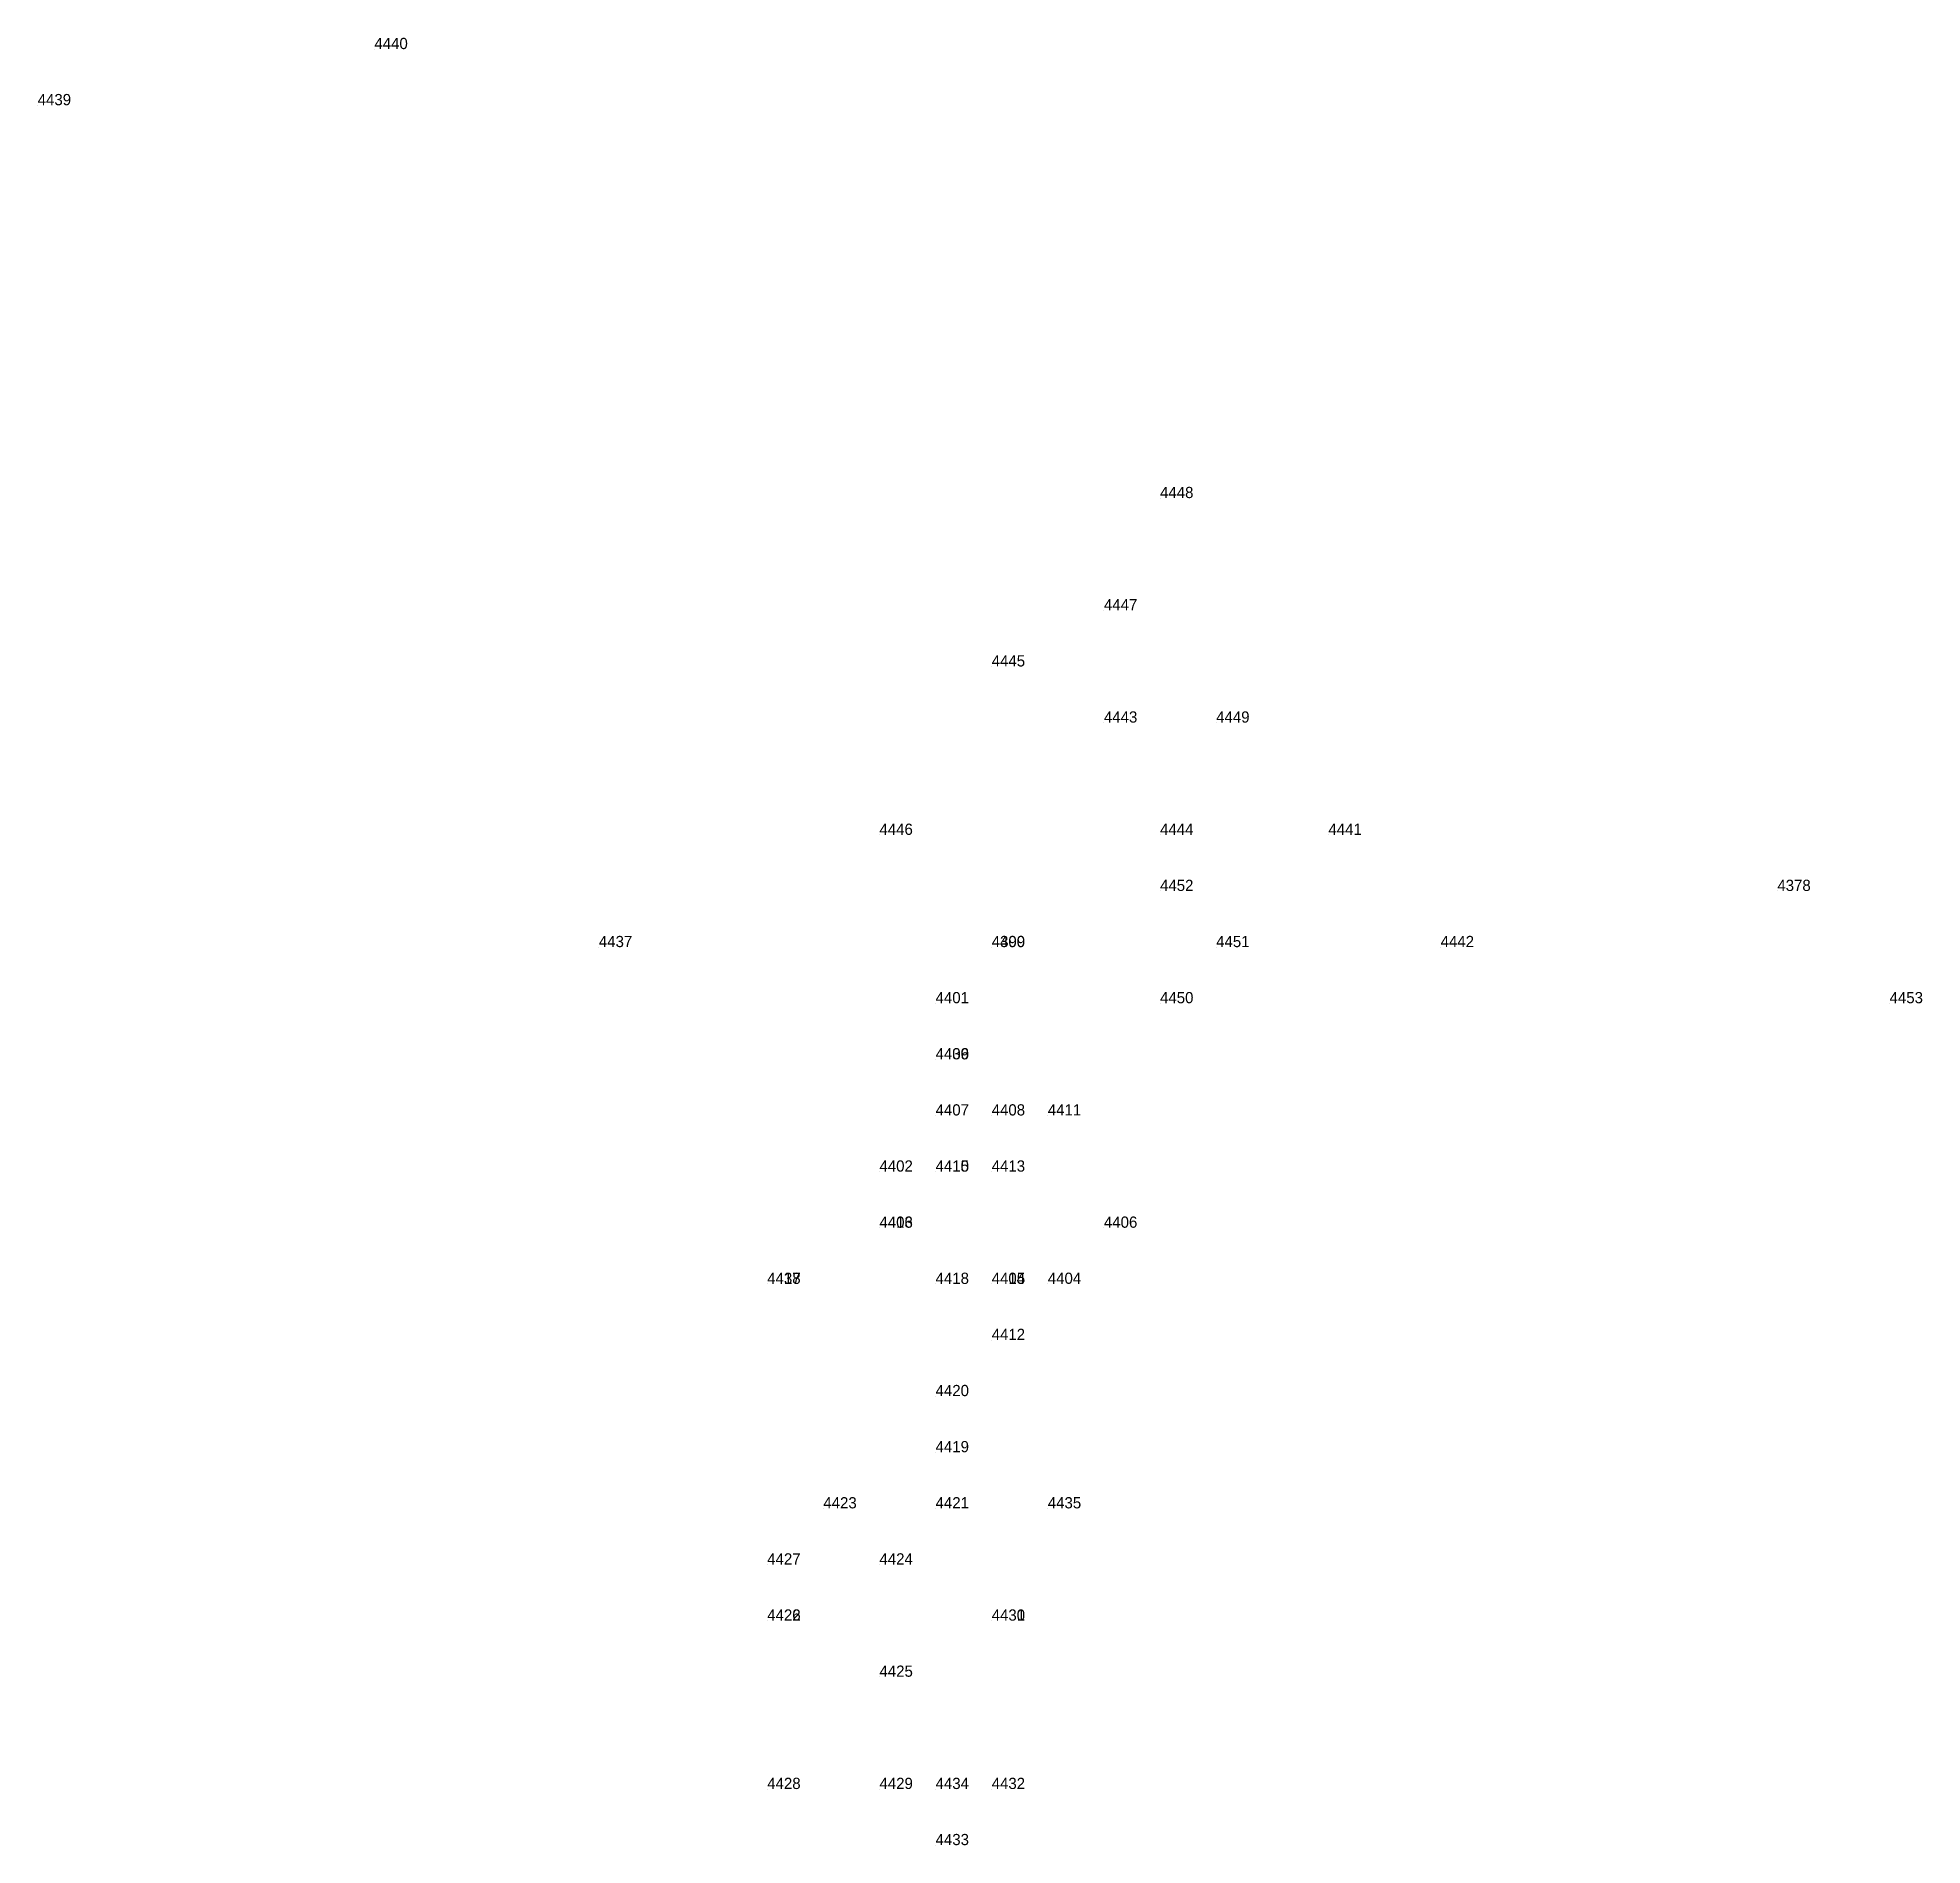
# Model space of a CAD drawing. Extents: x 535182 to 560328, y 1820963 to 1852759.
# Drawn here: x 535494 to 535527.58, y 1851608 to 1851640.2 of the extents above; entities that cross this region are included whole.
import ezdxf

# ---------------------------------------------------------------- set-up
doc = ezdxf.new("R2010")
doc.units = 0
doc.layers.add('Level 12', color=7, linetype='Continuous')
doc.layers.add('Level 7', color=7, linetype='Continuous')

msp = doc.modelspace()

# ---------------------------------------------------------------- texts
at = {"layer": 'Level 12'}
for s, p in [('4440', (535500, 1851640)), ('4439', (535494, 1851639)), ('4448', (535514, 1851632)), ('4447', (535513, 1851630)), ('4445', (535511, 1851629)), ('4443', (535513, 1851628)), ('4449', (535515, 1851628)), ('4446', (535509, 1851626)), ('4444', (535514, 1851626)), ('4441', (535517, 1851626)), ('4452', (535514, 1851625)), ('4378', (535525, 1851625)), ('4437', (535504, 1851624)), ('4399', (535511, 1851624)), ('4400', (535511, 1851624)), ('4451', (535515, 1851624)), ('4442', (535519, 1851624)), ('4401', (535510, 1851623)), ('4450', (535514, 1851623)), ('4453', (535527, 1851623)), ('4409', (535510, 1851622)), ('4436', (535510, 1851622)), ('4407', (535510, 1851621)), ('4408', (535511, 1851621)), ('4411', (535512, 1851621)), ('4402', (535509, 1851620)), ('4410', (535510, 1851620)), ('4415', (535510, 1851620)), ('4413', (535511, 1851620)), ('4403', (535509, 1851619)), ('4416', (535509, 1851619)), ('4406', (535513, 1851619)), ('4438', (535507, 1851618)), ('4417', (535507, 1851618)), ('4418', (535510, 1851618)), ('4405', (535511, 1851618)), ('4414', (535511, 1851618)), ('4404', (535512, 1851618)), ('4412', (535511, 1851617)), ('4420', (535510, 1851616)), ('4419', (535510, 1851615)), ('4423', (535508, 1851614)), ('4421', (535510, 1851614)), ('4435', (535512, 1851614)), ('4427', (535507, 1851613)), ('4424', (535509, 1851613)), ('4422', (535507, 1851612)), ('4426', (535507, 1851612)), ('4430', (535511, 1851612)), ('4431', (535511, 1851612)), ('4425', (535509, 1851611)), ('4428', (535507, 1851609)), ('4429', (535509, 1851609)), ('4434', (535510, 1851609)), ('4432', (535511, 1851609)), ('4433', (535510, 1851608))]:
    msp.add_text(s, height=0.2, dxfattribs=at).set_placement(p)

# ---------------------------------------------------------------- linework, layer by layer
at = {"layer": 'Level 7'}
for p, q in [((535500, 1851640), (535500, 1851640)), ((535494, 1851639), (535494, 1851639)), ((535514, 1851632), (535514, 1851632)), ((535513, 1851630), (535513, 1851630)), ((535511, 1851629), (535511, 1851629)), ((535513, 1851628), (535513, 1851628)), ((535515, 1851628), (535515, 1851628)), ((535509, 1851626), (535509, 1851626)), ((535514, 1851626), (535514, 1851626)), ((535517, 1851626), (535517, 1851626)), ((535514, 1851625), (535514, 1851625)), ((535525, 1851625), (535525, 1851625)), ((535504, 1851624), (535504, 1851624)), ((535511, 1851624), (535511, 1851624)), ((535511, 1851624), (535511, 1851624)), ((535515, 1851624), (535515, 1851624)), ((535519, 1851624), (535519, 1851624)), ((535510, 1851623), (535510, 1851623)), ((535514, 1851623), (535514, 1851623)), ((535527, 1851623), (535527, 1851623)), ((535510, 1851622), (535510, 1851622)), ((535510, 1851622), (535510, 1851622)), ((535510, 1851621), (535510, 1851621)), ((535511, 1851621), (535511, 1851621)), ((535512, 1851621), (535512, 1851621)), ((535509, 1851620), (535509, 1851620)), ((535510, 1851620), (535510, 1851620)), ((535510, 1851620), (535510, 1851620)), ((535511, 1851620), (535511, 1851620)), ((535509, 1851619), (535509, 1851619)), ((535509, 1851619), (535509, 1851619)), ((535513, 1851619), (535513, 1851619)), ((535507, 1851618), (535507, 1851618)), ((535507, 1851618), (535507, 1851618)), ((535510, 1851618), (535510, 1851618)), ((535511, 1851618), (535511, 1851618)), ((535511, 1851618), (535511, 1851618)), ((535512, 1851618), (535512, 1851618)), ((535511, 1851617), (535511, 1851617)), ((535510, 1851616), (535510, 1851616)), ((535510, 1851615), (535510, 1851615)), ((535508, 1851614), (535508, 1851614)), ((535510, 1851614), (535510, 1851614)), ((535512, 1851614), (535512, 1851614)), ((535507, 1851613), (535507, 1851613)), ((535509, 1851613), (535509, 1851613)), ((535507, 1851612), (535507, 1851612)), ((535507, 1851612), (535507, 1851612)), ((535511, 1851612), (535511, 1851612)), ((535511, 1851612), (535511, 1851612)), ((535509, 1851611), (535509, 1851611)), ((535507, 1851609), (535507, 1851609)), ((535509, 1851609), (535509, 1851609)), ((535510, 1851609), (535510, 1851609)), ((535511, 1851609), (535511, 1851609)), ((535510, 1851608), (535510, 1851608))]:
    msp.add_line(p, q, dxfattribs=at)

msp.set_redraw_order([(e.dxf.handle, doc.entitydb.next_handle()) for e in msp.query("TEXT MTEXT ATTDEF DIMENSION ARC_DIMENSION")])  # texts and dimensions are drawn at this point

doc.saveas('drawing.dxf')
